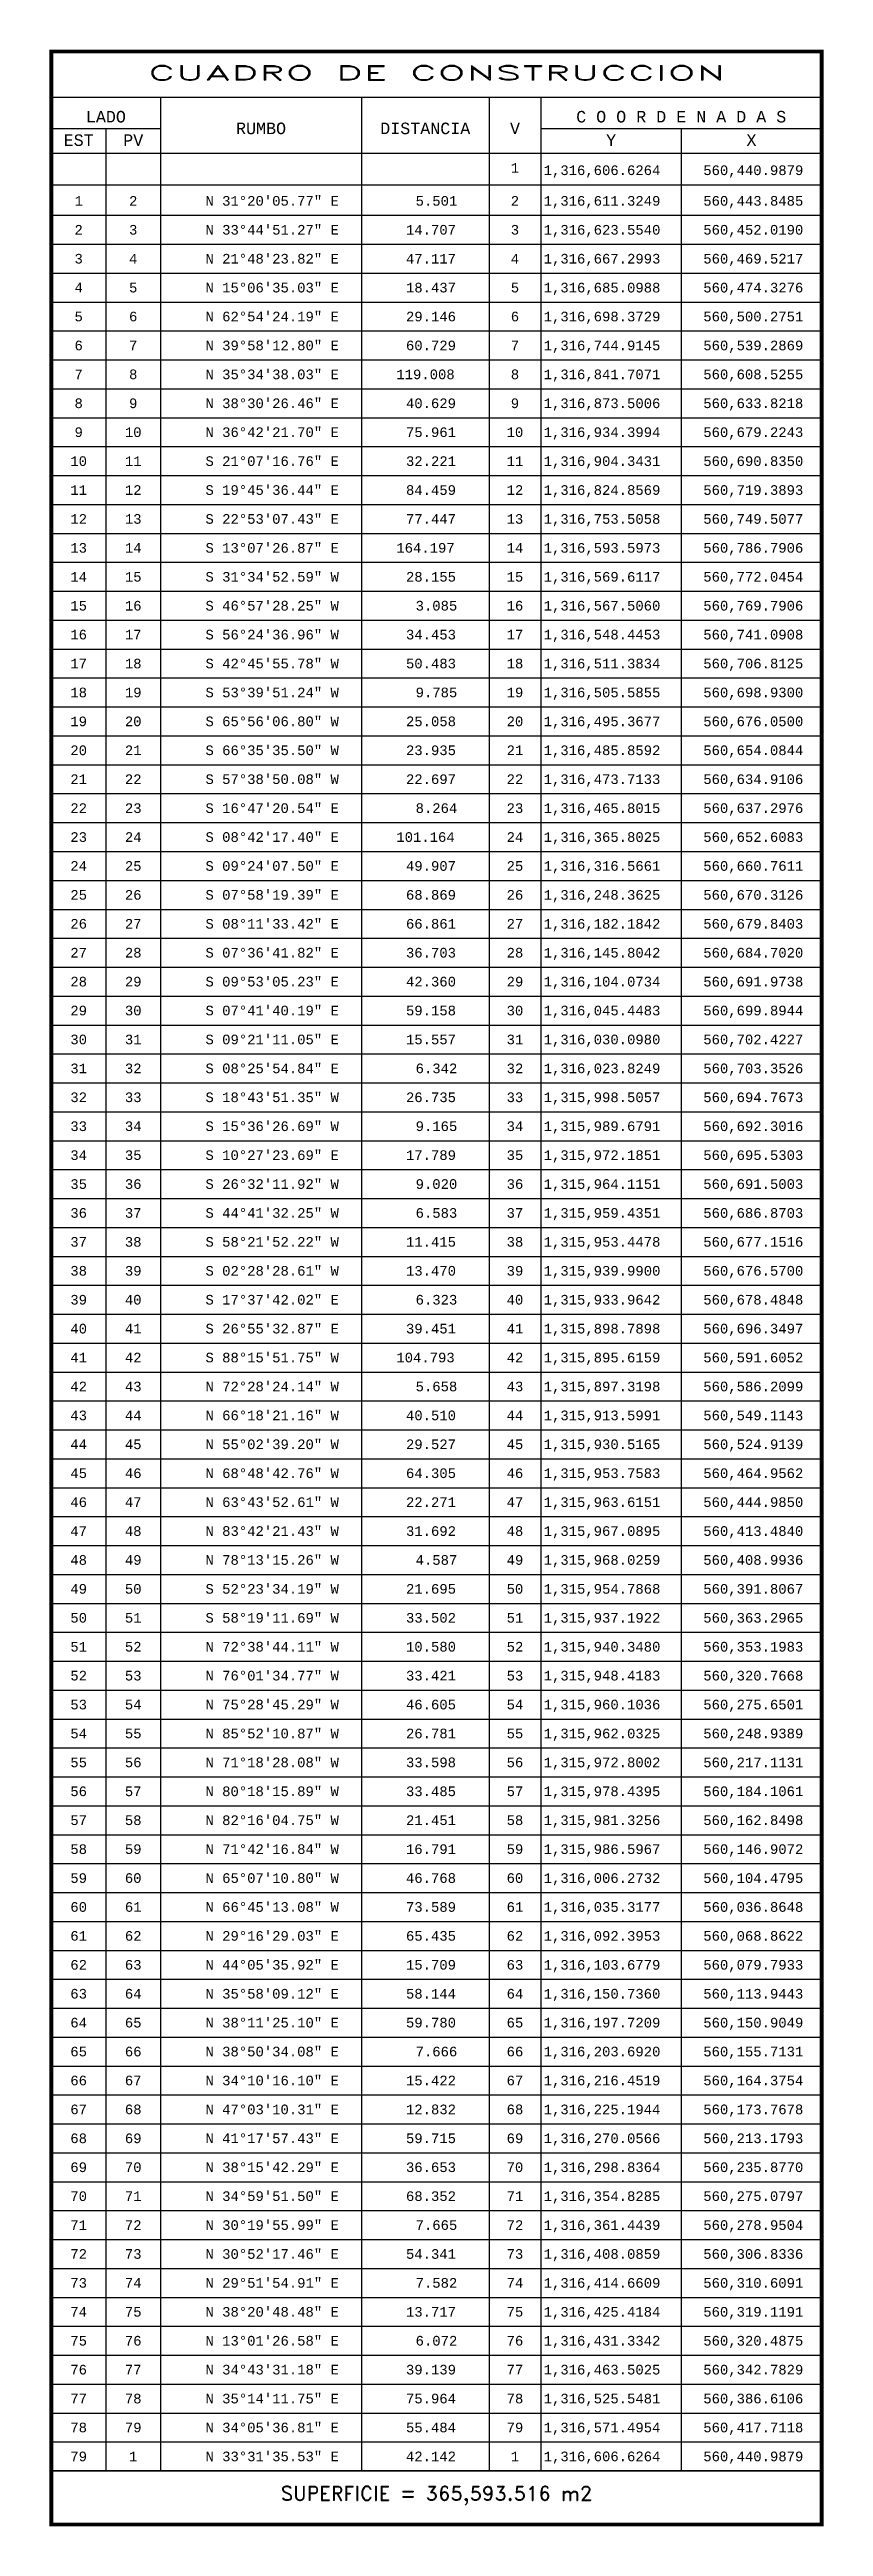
# Model space of a CAD drawing. Header units: millimetres. Extents: x 560037 to 562360, y 1315889 to 1316934.
# Drawn here: x 562159 to 562360, y 1315961 to 1316604 of the extents above; entities that cross this region are included whole.
import ezdxf
from ezdxf.enums import TextEntityAlignment as Align

# ---------------------------------------------------------------- set-up
doc = ezdxf.new("R2010")
doc.units = ezdxf.units.MM
for name, color, linetype in [('CVL_CUADCON', 1, 'Continuous'), ('CVL_CUADCON_LIN', 8, 'Continuous'), ('CVL_CUADCON_TIT', 1, 'Continuous'), ('CVL_CUADCON_TX', 2, 'Continuous')]:
    doc.layers.add(name, color=color, linetype=linetype)
doc.styles.add('HUECA1', font='hueca1.shx')
doc.styles.add('MONOTXT4', font='monotxt4.shx')

msp = doc.modelspace()

# ---------------------------------------------------------------- texts
at = {"layer": 'CVL_CUADCON_TIT', "color": 1, "style": 'HUECA1', "width": 1.758658}
msp.add_text('CUADRO DE CONSTRUCCION', height=3.75, dxfattribs=at).set_placement((562184.11, 1316595.87), (562334.05, 1316595.87), align=Align.FIT)
at = {"layer": 'CVL_CUADCON_TIT', "color": 1, "style": 'MONOTXT4'}
for s, p in [('LADO', (562173.26, 1316584.88)), ('C O O R D E N A D A S', (562322.61, 1316584.88)), ('EST', (562166.19, 1316578.79)), ('PV', (562180.36, 1316578.79)), ('Y', (562304.41, 1316578.79)), ('X', (562340.84, 1316578.79))]:
    msp.add_text(s, height=3, dxfattribs=at).set_placement(p, align=Align.CENTER)
at = {"layer": 'CVL_CUADCON_TIT', "color": 1}
for s, height, style, p in [('RUMBO', 3, 'MONOTXT4', (562213.54, 1316583.35)), ('DISTANCIA', 3, 'MONOTXT4', (562256.16, 1316583.35)), ('V', 3, 'MONOTXT4', (562279.46, 1316583.35)), ('SUPERFICIE = 365,593.516 m2', 3.75, 'HUECA1', (562259.08, 1315969.38))]:
    msp.add_text(s, height=height, dxfattribs=dict(at, style=style)).set_placement(p, align=Align.MIDDLE)
at = {"layer": 'CVL_CUADCON_TX', "color": 2, "style": 'MONOTXT4'}
for s, p in [('1', (562279.45, 1316571.87)), ('1', (562166.19, 1316563.3)), ('2', (562180.35, 1316563.3)), ('2', (562279.45, 1316563.3)), ('2', (562166.19, 1316555.8)), ('3', (562180.35, 1316555.8)), ('3', (562279.45, 1316555.8)), ('3', (562166.19, 1316548.3)), ('4', (562180.35, 1316548.3)), ('4', (562279.45, 1316548.3)), ('4', (562166.19, 1316540.8)), ('5', (562180.35, 1316540.8)), ('5', (562279.45, 1316540.8)), ('5', (562166.19, 1316533.3)), ('6', (562180.35, 1316533.3)), ('6', (562279.45, 1316533.3)), ('6', (562166.19, 1316525.8)), ('7', (562180.35, 1316525.8)), ('7', (562279.45, 1316525.8)), ('7', (562166.19, 1316518.3)), ('8', (562180.35, 1316518.3)), ('8', (562279.45, 1316518.3)), ('8', (562166.19, 1316510.8)), ('9', (562180.35, 1316510.8)), ('9', (562279.45, 1316510.8)), ('9', (562166.19, 1316503.3)), ('10', (562180.35, 1316503.3)), ('10', (562279.45, 1316503.3)), ('10', (562166.19, 1316495.8)), ('11', (562180.35, 1316495.8)), ('11', (562279.45, 1316495.8)), ('11', (562166.19, 1316488.3)), ('12', (562180.35, 1316488.3)), ('12', (562279.45, 1316488.3)), ('12', (562166.19, 1316480.8)), ('13', (562180.35, 1316480.8)), ('13', (562279.45, 1316480.8)), ('13', (562166.19, 1316473.3)), ('14', (562180.35, 1316473.3)), ('14', (562279.45, 1316473.3)), ('14', (562166.19, 1316465.8)), ('15', (562180.35, 1316465.8)), ('15', (562279.45, 1316465.8)), ('15', (562166.19, 1316458.3)), ('16', (562180.35, 1316458.3)), ('16', (562279.45, 1316458.3)), ('16', (562166.19, 1316450.8)), ('17', (562180.35, 1316450.8)), ('17', (562279.45, 1316450.8)), ('17', (562166.19, 1316443.3)), ('18', (562180.35, 1316443.3)), ('18', (562279.45, 1316443.3)), ('18', (562166.19, 1316435.8)), ('19', (562180.35, 1316435.8)), ('19', (562279.45, 1316435.8)), ('19', (562166.19, 1316428.3)), ('20', (562180.35, 1316428.3)), ('20', (562279.45, 1316428.3)), ('20', (562166.19, 1316420.8)), ('21', (562180.35, 1316420.8)), ('21', (562279.45, 1316420.8)), ('21', (562166.19, 1316413.3)), ('22', (562180.35, 1316413.3)), ('22', (562279.45, 1316413.3)), ('22', (562166.19, 1316405.8)), ('23', (562180.35, 1316405.8)), ('23', (562279.45, 1316405.8)), ('23', (562166.19, 1316398.3)), ('24', (562180.35, 1316398.3)), ('24', (562279.45, 1316398.3)), ('24', (562166.19, 1316390.8)), ('25', (562180.35, 1316390.8)), ('25', (562279.45, 1316390.8)), ('25', (562166.19, 1316383.3)), ('26', (562180.35, 1316383.3)), ('26', (562279.45, 1316383.3)), ('26', (562166.19, 1316375.8)), ('27', (562180.35, 1316375.8)), ('27', (562279.45, 1316375.8)), ('27', (562166.19, 1316368.3)), ('28', (562180.35, 1316368.3)), ('28', (562279.45, 1316368.3)), ('28', (562166.19, 1316360.8)), ('29', (562180.35, 1316360.8)), ('29', (562279.45, 1316360.8)), ('29', (562166.19, 1316353.3)), ('30', (562180.35, 1316353.3)), ('30', (562279.45, 1316353.3)), ('30', (562166.19, 1316345.8)), ('31', (562180.35, 1316345.8)), ('31', (562279.45, 1316345.8)), ('31', (562166.19, 1316338.3)), ('32', (562180.35, 1316338.3)), ('32', (562279.45, 1316338.3)), ('32', (562166.19, 1316330.8)), ('33', (562180.35, 1316330.8)), ('33', (562279.45, 1316330.8)), ('33', (562166.19, 1316323.3)), ('34', (562180.35, 1316323.3)), ('34', (562279.45, 1316323.3)), ('34', (562166.19, 1316315.8)), ('35', (562180.35, 1316315.8)), ('35', (562279.45, 1316315.8)), ('35', (562166.19, 1316308.3)), ('36', (562180.35, 1316308.3)), ('36', (562279.45, 1316308.3)), ('36', (562166.19, 1316300.8)), ('37', (562180.35, 1316300.8)), ('37', (562279.45, 1316300.8)), ('37', (562166.19, 1316293.3)), ('38', (562180.35, 1316293.3)), ('38', (562279.45, 1316293.3)), ('38', (562166.19, 1316285.8)), ('39', (562180.35, 1316285.8)), ('39', (562279.45, 1316285.8)), ('39', (562166.19, 1316278.3)), ('40', (562180.35, 1316278.3)), ('40', (562279.45, 1316278.3)), ('40', (562166.19, 1316270.8)), ('41', (562180.35, 1316270.8)), ('41', (562279.45, 1316270.8)), ('41', (562166.19, 1316263.3)), ('42', (562180.35, 1316263.3)), ('42', (562279.45, 1316263.3)), ('42', (562166.19, 1316255.8)), ('43', (562180.35, 1316255.8)), ('43', (562279.45, 1316255.8)), ('43', (562166.19, 1316248.3)), ('44', (562180.35, 1316248.3)), ('44', (562279.45, 1316248.3)), ('44', (562166.19, 1316240.8)), ('45', (562180.35, 1316240.8)), ('45', (562279.45, 1316240.8)), ('45', (562166.19, 1316233.3)), ('46', (562180.35, 1316233.3)), ('46', (562279.45, 1316233.3)), ('46', (562166.19, 1316225.8)), ('47', (562180.35, 1316225.8)), ('47', (562279.45, 1316225.8)), ('47', (562166.19, 1316218.3)), ('48', (562180.35, 1316218.3)), ('48', (562279.45, 1316218.3)), ('48', (562166.19, 1316210.8)), ('49', (562180.35, 1316210.8)), ('49', (562279.45, 1316210.8)), ('49', (562166.19, 1316203.3)), ('50', (562180.35, 1316203.3)), ('50', (562279.45, 1316203.3)), ('50', (562166.19, 1316195.8)), ('51', (562180.35, 1316195.8)), ('51', (562279.45, 1316195.8)), ('51', (562166.19, 1316188.3)), ('52', (562180.35, 1316188.3)), ('52', (562279.45, 1316188.3)), ('52', (562166.19, 1316180.8)), ('53', (562180.35, 1316180.8)), ('53', (562279.45, 1316180.8)), ('53', (562166.19, 1316173.3)), ('54', (562180.35, 1316173.3)), ('54', (562279.45, 1316173.3)), ('54', (562166.19, 1316165.8)), ('55', (562180.35, 1316165.8)), ('55', (562279.45, 1316165.8)), ('55', (562166.19, 1316158.3)), ('56', (562180.35, 1316158.3)), ('56', (562279.45, 1316158.3)), ('56', (562166.19, 1316150.8)), ('57', (562180.35, 1316150.8)), ('57', (562279.45, 1316150.8)), ('57', (562166.19, 1316143.3)), ('58', (562180.35, 1316143.3)), ('58', (562279.45, 1316143.3)), ('58', (562166.19, 1316135.8)), ('59', (562180.35, 1316135.8)), ('59', (562279.45, 1316135.8)), ('59', (562166.19, 1316128.3)), ('60', (562180.35, 1316128.3)), ('60', (562279.45, 1316128.3)), ('60', (562166.19, 1316120.8)), ('61', (562180.35, 1316120.8)), ('61', (562279.45, 1316120.8)), ('61', (562166.19, 1316113.3)), ('62', (562180.35, 1316113.3)), ('62', (562279.45, 1316113.3)), ('62', (562166.19, 1316105.8)), ('63', (562180.35, 1316105.8)), ('63', (562279.45, 1316105.8)), ('63', (562166.19, 1316098.3)), ('64', (562180.35, 1316098.3)), ('64', (562279.45, 1316098.3)), ('64', (562166.19, 1316090.8)), ('65', (562180.35, 1316090.8)), ('65', (562279.45, 1316090.8)), ('65', (562166.19, 1316083.3)), ('66', (562180.35, 1316083.3)), ('66', (562279.45, 1316083.3)), ('66', (562166.19, 1316075.8)), ('67', (562180.35, 1316075.8)), ('67', (562279.45, 1316075.8)), ('67', (562166.19, 1316068.3)), ('68', (562180.35, 1316068.3)), ('68', (562279.45, 1316068.3)), ('68', (562166.19, 1316060.8)), ('69', (562180.35, 1316060.8)), ('69', (562279.45, 1316060.8)), ('69', (562166.19, 1316053.3)), ('70', (562180.35, 1316053.3)), ('70', (562279.45, 1316053.3)), ('70', (562166.19, 1316045.8)), ('71', (562180.35, 1316045.8)), ('71', (562279.45, 1316045.8)), ('71', (562166.19, 1316038.3)), ('72', (562180.35, 1316038.3)), ('72', (562279.45, 1316038.3)), ('72', (562166.19, 1316030.8)), ('73', (562180.35, 1316030.8)), ('73', (562279.45, 1316030.8)), ('73', (562166.19, 1316023.3)), ('74', (562180.35, 1316023.3)), ('74', (562279.45, 1316023.3)), ('74', (562166.19, 1316015.8)), ('75', (562180.35, 1316015.8)), ('75', (562279.45, 1316015.8)), ('75', (562166.19, 1316008.3)), ('76', (562180.35, 1316008.3)), ('76', (562279.45, 1316008.3)), ('76', (562166.19, 1316000.8)), ('77', (562180.35, 1316000.8)), ('77', (562279.45, 1316000.8)), ('77', (562166.19, 1315993.3)), ('78', (562180.35, 1315993.3)), ('78', (562279.45, 1315993.3)), ('78', (562166.19, 1315985.8)), ('79', (562180.35, 1315985.8)), ('79', (562279.45, 1315985.8)), ('79', (562166.19, 1315978.3)), ('1', (562180.35, 1315978.3)), ('1', (562279.45, 1315978.3))]:
    msp.add_text(s, height=2.5, dxfattribs=at).set_placement(p, align=Align.CENTER)
for s, p in [('1,316,606.6264', (562286.91, 1316571.24)), ('560,440.9879', (562328.34, 1316571.24)), ('N 31%%d20\'05.77" E', (562199.11, 1316563.3)), ('5.501', (562253.66, 1316563.3)), ('1,316,611.3249', (562286.91, 1316563.3)), ('560,443.8485', (562328.34, 1316563.3)), ('N 33%%d44\'51.27" E', (562199.11, 1316555.8)), ('14.707', (562251.16, 1316555.8)), ('1,316,623.5540', (562286.91, 1316555.8)), ('560,452.0190', (562328.34, 1316555.8)), ('N 21%%d48\'23.82" E', (562199.11, 1316548.3)), ('47.117', (562251.16, 1316548.3)), ('1,316,667.2993', (562286.91, 1316548.3)), ('560,469.5217', (562328.34, 1316548.3)), ('N 15%%d06\'35.03" E', (562199.11, 1316540.8)), ('18.437', (562251.16, 1316540.8)), ('1,316,685.0988', (562286.91, 1316540.8)), ('560,474.3276', (562328.34, 1316540.8)), ('N 62%%d54\'24.19" E', (562199.11, 1316533.3)), ('29.146', (562251.16, 1316533.3)), ('1,316,698.3729', (562286.91, 1316533.3)), ('560,500.2751', (562328.34, 1316533.3)), ('N 39%%d58\'12.80" E', (562199.11, 1316525.8)), ('60.729', (562251.16, 1316525.8)), ('1,316,744.9145', (562286.91, 1316525.8)), ('560,539.2869', (562328.34, 1316525.8)), ('N 35%%d34\'38.03" E', (562199.11, 1316518.3)), ('119.008', (562248.66, 1316518.3)), ('1,316,841.7071', (562286.91, 1316518.3)), ('560,608.5255', (562328.34, 1316518.3)), ('N 38%%d30\'26.46" E', (562199.11, 1316510.8)), ('40.629', (562251.16, 1316510.8)), ('1,316,873.5006', (562286.91, 1316510.8)), ('560,633.8218', (562328.34, 1316510.8)), ('N 36%%d42\'21.70" E', (562199.11, 1316503.3)), ('75.961', (562251.16, 1316503.3)), ('1,316,934.3994', (562286.91, 1316503.3)), ('560,679.2243', (562328.34, 1316503.3)), ('S 21%%d07\'16.76" E', (562199.11, 1316495.8)), ('32.221', (562251.16, 1316495.8)), ('1,316,904.3431', (562286.91, 1316495.8)), ('560,690.8350', (562328.34, 1316495.8)), ('S 19%%d45\'36.44" E', (562199.11, 1316488.3)), ('84.459', (562251.16, 1316488.3)), ('1,316,824.8569', (562286.91, 1316488.3)), ('560,719.3893', (562328.34, 1316488.3)), ('S 22%%d53\'07.43" E', (562199.11, 1316480.8)), ('77.447', (562251.16, 1316480.8)), ('1,316,753.5058', (562286.91, 1316480.8)), ('560,749.5077', (562328.34, 1316480.8)), ('S 13%%d07\'26.87" E', (562199.11, 1316473.3)), ('164.197', (562248.66, 1316473.3)), ('1,316,593.5973', (562286.91, 1316473.3)), ('560,786.7906', (562328.34, 1316473.3)), ('S 31%%d34\'52.59" W', (562199.11, 1316465.8)), ('28.155', (562251.16, 1316465.8)), ('1,316,569.6117', (562286.91, 1316465.8)), ('560,772.0454', (562328.34, 1316465.8)), ('S 46%%d57\'28.25" W', (562199.11, 1316458.3)), ('3.085', (562253.66, 1316458.3)), ('1,316,567.5060', (562286.91, 1316458.3)), ('560,769.7906', (562328.34, 1316458.3)), ('S 56%%d24\'36.96" W', (562199.11, 1316450.8)), ('34.453', (562251.16, 1316450.8)), ('1,316,548.4453', (562286.91, 1316450.8)), ('560,741.0908', (562328.34, 1316450.8)), ('S 42%%d45\'55.78" W', (562199.11, 1316443.3)), ('50.483', (562251.16, 1316443.3)), ('1,316,511.3834', (562286.91, 1316443.3)), ('560,706.8125', (562328.34, 1316443.3)), ('S 53%%d39\'51.24" W', (562199.11, 1316435.8)), ('9.785', (562253.66, 1316435.8)), ('1,316,505.5855', (562286.91, 1316435.8)), ('560,698.9300', (562328.34, 1316435.8)), ('S 65%%d56\'06.80" W', (562199.11, 1316428.3)), ('25.058', (562251.16, 1316428.3)), ('1,316,495.3677', (562286.91, 1316428.3)), ('560,676.0500', (562328.34, 1316428.3)), ('S 66%%d35\'35.50" W', (562199.11, 1316420.8)), ('23.935', (562251.16, 1316420.8)), ('1,316,485.8592', (562286.91, 1316420.8)), ('560,654.0844', (562328.34, 1316420.8)), ('S 57%%d38\'50.08" W', (562199.11, 1316413.3)), ('22.697', (562251.16, 1316413.3)), ('1,316,473.7133', (562286.91, 1316413.3)), ('560,634.9106', (562328.34, 1316413.3)), ('S 16%%d47\'20.54" E', (562199.11, 1316405.8)), ('8.264', (562253.66, 1316405.8)), ('1,316,465.8015', (562286.91, 1316405.8)), ('560,637.2976', (562328.34, 1316405.8)), ('S 08%%d42\'17.40" E', (562199.11, 1316398.3)), ('101.164', (562248.66, 1316398.3)), ('1,316,365.8025', (562286.91, 1316398.3)), ('560,652.6083', (562328.34, 1316398.3)), ('S 09%%d24\'07.50" E', (562199.11, 1316390.8)), ('49.907', (562251.16, 1316390.8)), ('1,316,316.5661', (562286.91, 1316390.8)), ('560,660.7611', (562328.34, 1316390.8)), ('S 07%%d58\'19.39" E', (562199.11, 1316383.3)), ('68.869', (562251.16, 1316383.3)), ('1,316,248.3625', (562286.91, 1316383.3)), ('560,670.3126', (562328.34, 1316383.3)), ('S 08%%d11\'33.42" E', (562199.11, 1316375.8)), ('66.861', (562251.16, 1316375.8)), ('1,316,182.1842', (562286.91, 1316375.8)), ('560,679.8403', (562328.34, 1316375.8)), ('S 07%%d36\'41.82" E', (562199.11, 1316368.3)), ('36.703', (562251.16, 1316368.3)), ('1,316,145.8042', (562286.91, 1316368.3)), ('560,684.7020', (562328.34, 1316368.3)), ('S 09%%d53\'05.23" E', (562199.11, 1316360.8)), ('42.360', (562251.16, 1316360.8)), ('1,316,104.0734', (562286.91, 1316360.8)), ('560,691.9738', (562328.34, 1316360.8)), ('S 07%%d41\'40.19" E', (562199.11, 1316353.3)), ('59.158', (562251.16, 1316353.3)), ('1,316,045.4483', (562286.91, 1316353.3)), ('560,699.8944', (562328.34, 1316353.3)), ('S 09%%d21\'11.05" E', (562199.11, 1316345.8)), ('15.557', (562251.16, 1316345.8)), ('1,316,030.0980', (562286.91, 1316345.8)), ('560,702.4227', (562328.34, 1316345.8)), ('S 08%%d25\'54.84" E', (562199.11, 1316338.3)), ('6.342', (562253.66, 1316338.3)), ('1,316,023.8249', (562286.91, 1316338.3)), ('560,703.3526', (562328.34, 1316338.3)), ('S 18%%d43\'51.35" W', (562199.11, 1316330.8)), ('26.735', (562251.16, 1316330.8)), ('1,315,998.5057', (562286.91, 1316330.8)), ('560,694.7673', (562328.34, 1316330.8)), ('S 15%%d36\'26.69" W', (562199.11, 1316323.3)), ('9.165', (562253.66, 1316323.3)), ('1,315,989.6791', (562286.91, 1316323.3)), ('560,692.3016', (562328.34, 1316323.3)), ('S 10%%d27\'23.69" E', (562199.11, 1316315.8)), ('17.789', (562251.16, 1316315.8)), ('1,315,972.1851', (562286.91, 1316315.8)), ('560,695.5303', (562328.34, 1316315.8)), ('S 26%%d32\'11.92" W', (562199.11, 1316308.3)), ('9.020', (562253.66, 1316308.3)), ('1,315,964.1151', (562286.91, 1316308.3)), ('560,691.5003', (562328.34, 1316308.3)), ('S 44%%d41\'32.25" W', (562199.11, 1316300.8)), ('6.583', (562253.66, 1316300.8)), ('1,315,959.4351', (562286.91, 1316300.8)), ('560,686.8703', (562328.34, 1316300.8)), ('S 58%%d21\'52.22" W', (562199.11, 1316293.3)), ('11.415', (562251.16, 1316293.3)), ('1,315,953.4478', (562286.91, 1316293.3)), ('560,677.1516', (562328.34, 1316293.3)), ('S 02%%d28\'28.61" W', (562199.11, 1316285.8)), ('13.470', (562251.16, 1316285.8)), ('1,315,939.9900', (562286.91, 1316285.8)), ('560,676.5700', (562328.34, 1316285.8)), ('S 17%%d37\'42.02" E', (562199.11, 1316278.3)), ('6.323', (562253.66, 1316278.3)), ('1,315,933.9642', (562286.91, 1316278.3)), ('560,678.4848', (562328.34, 1316278.3)), ('S 26%%d55\'32.87" E', (562199.11, 1316270.8)), ('39.451', (562251.16, 1316270.8)), ('1,315,898.7898', (562286.91, 1316270.8)), ('560,696.3497', (562328.34, 1316270.8)), ('S 88%%d15\'51.75" W', (562199.11, 1316263.3)), ('104.793', (562248.66, 1316263.3)), ('1,315,895.6159', (562286.91, 1316263.3)), ('560,591.6052', (562328.34, 1316263.3)), ('N 72%%d28\'24.14" W', (562199.11, 1316255.8)), ('5.658', (562253.66, 1316255.8)), ('1,315,897.3198', (562286.91, 1316255.8)), ('560,586.2099', (562328.34, 1316255.8)), ('N 66%%d18\'21.16" W', (562199.11, 1316248.3)), ('40.510', (562251.16, 1316248.3)), ('1,315,913.5991', (562286.91, 1316248.3)), ('560,549.1143', (562328.34, 1316248.3)), ('N 55%%d02\'39.20" W', (562199.11, 1316240.8)), ('29.527', (562251.16, 1316240.8)), ('1,315,930.5165', (562286.91, 1316240.8)), ('560,524.9139', (562328.34, 1316240.8)), ('N 68%%d48\'42.76" W', (562199.11, 1316233.3)), ('64.305', (562251.16, 1316233.3)), ('1,315,953.7583', (562286.91, 1316233.3)), ('560,464.9562', (562328.34, 1316233.3)), ('N 63%%d43\'52.61" W', (562199.11, 1316225.8)), ('22.271', (562251.16, 1316225.8)), ('1,315,963.6151', (562286.91, 1316225.8)), ('560,444.9850', (562328.34, 1316225.8)), ('N 83%%d42\'21.43" W', (562199.11, 1316218.3)), ('31.692', (562251.16, 1316218.3)), ('1,315,967.0895', (562286.91, 1316218.3)), ('560,413.4840', (562328.34, 1316218.3)), ('N 78%%d13\'15.26" W', (562199.11, 1316210.8)), ('4.587', (562253.66, 1316210.8)), ('1,315,968.0259', (562286.91, 1316210.8)), ('560,408.9936', (562328.34, 1316210.8)), ('S 52%%d23\'34.19" W', (562199.11, 1316203.3)), ('21.695', (562251.16, 1316203.3)), ('1,315,954.7868', (562286.91, 1316203.3)), ('560,391.8067', (562328.34, 1316203.3)), ('S 58%%d19\'11.69" W', (562199.11, 1316195.8)), ('33.502', (562251.16, 1316195.8)), ('1,315,937.1922', (562286.91, 1316195.8)), ('560,363.2965', (562328.34, 1316195.8)), ('N 72%%d38\'44.11" W', (562199.11, 1316188.3)), ('10.580', (562251.16, 1316188.3)), ('1,315,940.3480', (562286.91, 1316188.3)), ('560,353.1983', (562328.34, 1316188.3)), ('N 76%%d01\'34.77" W', (562199.11, 1316180.8)), ('33.421', (562251.16, 1316180.8)), ('1,315,948.4183', (562286.91, 1316180.8)), ('560,320.7668', (562328.34, 1316180.8)), ('N 75%%d28\'45.29" W', (562199.11, 1316173.3)), ('46.605', (562251.16, 1316173.3)), ('1,315,960.1036', (562286.91, 1316173.3)), ('560,275.6501', (562328.34, 1316173.3)), ('N 85%%d52\'10.87" W', (562199.11, 1316165.8)), ('26.781', (562251.16, 1316165.8)), ('1,315,962.0325', (562286.91, 1316165.8)), ('560,248.9389', (562328.34, 1316165.8)), ('N 71%%d18\'28.08" W', (562199.11, 1316158.3)), ('33.598', (562251.16, 1316158.3)), ('1,315,972.8002', (562286.91, 1316158.3)), ('560,217.1131', (562328.34, 1316158.3)), ('N 80%%d18\'15.89" W', (562199.11, 1316150.8)), ('33.485', (562251.16, 1316150.8)), ('1,315,978.4395', (562286.91, 1316150.8)), ('560,184.1061', (562328.34, 1316150.8)), ('N 82%%d16\'04.75" W', (562199.11, 1316143.3)), ('21.451', (562251.16, 1316143.3)), ('1,315,981.3256', (562286.91, 1316143.3)), ('560,162.8498', (562328.34, 1316143.3)), ('N 71%%d42\'16.84" W', (562199.11, 1316135.8)), ('16.791', (562251.16, 1316135.8)), ('1,315,986.5967', (562286.91, 1316135.8)), ('560,146.9072', (562328.34, 1316135.8)), ('N 65%%d07\'10.80" W', (562199.11, 1316128.3)), ('46.768', (562251.16, 1316128.3)), ('1,316,006.2732', (562286.91, 1316128.3)), ('560,104.4795', (562328.34, 1316128.3)), ('N 66%%d45\'13.08" W', (562199.11, 1316120.8)), ('73.589', (562251.16, 1316120.8)), ('1,316,035.3177', (562286.91, 1316120.8)), ('560,036.8648', (562328.34, 1316120.8)), ('N 29%%d16\'29.03" E', (562199.11, 1316113.3)), ('65.435', (562251.16, 1316113.3)), ('1,316,092.3953', (562286.91, 1316113.3)), ('560,068.8622', (562328.34, 1316113.3)), ('N 44%%d05\'35.92" E', (562199.11, 1316105.8)), ('15.709', (562251.16, 1316105.8)), ('1,316,103.6779', (562286.91, 1316105.8)), ('560,079.7933', (562328.34, 1316105.8)), ('N 35%%d58\'09.12" E', (562199.11, 1316098.3)), ('58.144', (562251.16, 1316098.3)), ('1,316,150.7360', (562286.91, 1316098.3)), ('560,113.9443', (562328.34, 1316098.3)), ('N 38%%d11\'25.10" E', (562199.11, 1316090.8)), ('59.780', (562251.16, 1316090.8)), ('1,316,197.7209', (562286.91, 1316090.8)), ('560,150.9049', (562328.34, 1316090.8)), ('N 38%%d50\'34.08" E', (562199.11, 1316083.3)), ('7.666', (562253.66, 1316083.3)), ('1,316,203.6920', (562286.91, 1316083.3)), ('560,155.7131', (562328.34, 1316083.3)), ('N 34%%d10\'16.10" E', (562199.11, 1316075.8)), ('15.422', (562251.16, 1316075.8)), ('1,316,216.4519', (562286.91, 1316075.8)), ('560,164.3754', (562328.34, 1316075.8)), ('N 47%%d03\'10.31" E', (562199.11, 1316068.3)), ('12.832', (562251.16, 1316068.3)), ('1,316,225.1944', (562286.91, 1316068.3)), ('560,173.7678', (562328.34, 1316068.3)), ('N 41%%d17\'57.43" E', (562199.11, 1316060.8)), ('59.715', (562251.16, 1316060.8)), ('1,316,270.0566', (562286.91, 1316060.8)), ('560,213.1793', (562328.34, 1316060.8)), ('N 38%%d15\'42.29" E', (562199.11, 1316053.3)), ('36.653', (562251.16, 1316053.3)), ('1,316,298.8364', (562286.91, 1316053.3)), ('560,235.8770', (562328.34, 1316053.3)), ('N 34%%d59\'51.50" E', (562199.11, 1316045.8)), ('68.352', (562251.16, 1316045.8)), ('1,316,354.8285', (562286.91, 1316045.8)), ('560,275.0797', (562328.34, 1316045.8)), ('N 30%%d19\'55.99" E', (562199.11, 1316038.3)), ('7.665', (562253.66, 1316038.3)), ('1,316,361.4439', (562286.91, 1316038.3)), ('560,278.9504', (562328.34, 1316038.3)), ('N 30%%d52\'17.46" E', (562199.11, 1316030.8)), ('54.341', (562251.16, 1316030.8)), ('1,316,408.0859', (562286.91, 1316030.8)), ('560,306.8336', (562328.34, 1316030.8)), ('N 29%%d51\'54.91" E', (562199.11, 1316023.3)), ('7.582', (562253.66, 1316023.3)), ('1,316,414.6609', (562286.91, 1316023.3)), ('560,310.6091', (562328.34, 1316023.3)), ('N 38%%d20\'48.48" E', (562199.11, 1316015.8)), ('13.717', (562251.16, 1316015.8)), ('1,316,425.4184', (562286.91, 1316015.8)), ('560,319.1191', (562328.34, 1316015.8)), ('N 13%%d01\'26.58" E', (562199.11, 1316008.3)), ('6.072', (562253.66, 1316008.3)), ('1,316,431.3342', (562286.91, 1316008.3)), ('560,320.4875', (562328.34, 1316008.3)), ('N 34%%d43\'31.18" E', (562199.11, 1316000.8)), ('39.139', (562251.16, 1316000.8)), ('1,316,463.5025', (562286.91, 1316000.8)), ('560,342.7829', (562328.34, 1316000.8)), ('N 35%%d14\'11.75" E', (562199.11, 1315993.3)), ('75.964', (562251.16, 1315993.3)), ('1,316,525.5481', (562286.91, 1315993.3)), ('560,386.6106', (562328.34, 1315993.3)), ('N 34%%d05\'36.81" E', (562199.11, 1315985.8)), ('55.484', (562251.16, 1315985.8)), ('1,316,571.4954', (562286.91, 1315985.8)), ('560,417.7118', (562328.34, 1315985.8)), ('N 33%%d31\'35.53" E', (562199.11, 1315978.3)), ('42.142', (562251.16, 1315978.3)), ('1,316,606.6264', (562286.91, 1315978.3)), ('560,440.9879', (562328.34, 1315978.3))]:
    msp.add_text(s, height=2.5, dxfattribs=at).set_placement(p)

# ---------------------------------------------------------------- linework, layer by layer
at = {"layer": 'CVL_CUADCON', "color": 1, "linetype": 'Continuous', "const_width": 1, "flags": 128}
msp.add_lwpolyline([(562159.11, 1316603.3), (562359.05, 1316603.3), (562359.05, 1315961.88), (562159.11, 1315961.88)], close=True, dxfattribs=at)
at = {"layer": 'CVL_CUADCON', "color": 1, "linetype": 'Continuous', "const_width": 0.375, "flags": 128}
for points in [[(562159.11, 1316591.42), (562359.05, 1316591.42)], [(562159.11, 1316576.88), (562359.05, 1316576.88)], [(562159.11, 1315975.8), (562359.05, 1315975.8)]]:
    msp.add_lwpolyline(points, dxfattribs=at)
at = {"layer": 'CVL_CUADCON_LIN', "color": 8, "linetype": 'Continuous'}
for p, q in [((562187.44, 1316591.42), (562187.44, 1315975.8)), ((562239.61, 1316591.42), (562239.61, 1315975.8)), ((562272.72, 1316591.42), (562272.72, 1315975.8)), ((562286.19, 1316591.42), (562286.19, 1315975.8)), ((562159.11, 1316583.35), (562187.44, 1316583.35)), ((562173.26, 1316583.35), (562173.26, 1315975.8)), ((562286.19, 1316583.35), (562359.05, 1316583.35)), ((562322.62, 1316583.35), (562322.62, 1315975.8)), ((562159.11, 1316568.74), (562359.05, 1316568.74)), ((562159.11, 1316560.8), (562359.05, 1316560.8)), ((562159.11, 1316553.3), (562359.05, 1316553.3)), ((562159.11, 1316545.8), (562359.05, 1316545.8)), ((562159.11, 1316538.3), (562359.05, 1316538.3)), ((562159.11, 1316530.8), (562359.05, 1316530.8)), ((562159.11, 1316523.3), (562359.05, 1316523.3)), ((562159.11, 1316515.8), (562359.05, 1316515.8)), ((562159.11, 1316508.3), (562359.05, 1316508.3)), ((562159.11, 1316500.8), (562359.05, 1316500.8)), ((562159.11, 1316493.3), (562359.05, 1316493.3)), ((562159.11, 1316485.8), (562359.05, 1316485.8)), ((562159.11, 1316478.3), (562359.05, 1316478.3)), ((562159.11, 1316470.8), (562359.05, 1316470.8)), ((562159.11, 1316463.3), (562359.05, 1316463.3)), ((562159.11, 1316455.8), (562359.05, 1316455.8)), ((562159.11, 1316448.3), (562359.05, 1316448.3)), ((562159.11, 1316440.8), (562359.05, 1316440.8)), ((562159.11, 1316433.3), (562359.05, 1316433.3)), ((562159.11, 1316425.8), (562359.05, 1316425.8)), ((562159.11, 1316418.3), (562359.05, 1316418.3)), ((562159.11, 1316410.8), (562359.05, 1316410.8)), ((562159.11, 1316403.3), (562359.05, 1316403.3)), ((562159.11, 1316395.8), (562359.05, 1316395.8)), ((562159.11, 1316388.3), (562359.05, 1316388.3)), ((562159.11, 1316380.8), (562359.05, 1316380.8)), ((562159.11, 1316373.3), (562359.05, 1316373.3)), ((562159.11, 1316365.8), (562359.05, 1316365.8)), ((562159.11, 1316358.3), (562359.05, 1316358.3)), ((562159.11, 1316350.8), (562359.05, 1316350.8)), ((562159.11, 1316343.3), (562359.05, 1316343.3)), ((562159.11, 1316335.8), (562359.05, 1316335.8)), ((562159.11, 1316328.3), (562359.05, 1316328.3)), ((562159.11, 1316320.8), (562359.05, 1316320.8)), ((562159.11, 1316313.3), (562359.05, 1316313.3)), ((562159.11, 1316305.8), (562359.05, 1316305.8)), ((562159.11, 1316298.3), (562359.05, 1316298.3)), ((562159.11, 1316290.8), (562359.05, 1316290.8)), ((562159.11, 1316283.3), (562359.05, 1316283.3)), ((562159.11, 1316275.8), (562359.05, 1316275.8)), ((562159.11, 1316268.3), (562359.05, 1316268.3)), ((562159.11, 1316260.8), (562359.05, 1316260.8)), ((562159.11, 1316253.3), (562359.05, 1316253.3)), ((562159.11, 1316245.8), (562359.05, 1316245.8)), ((562159.11, 1316238.3), (562359.05, 1316238.3)), ((562159.11, 1316230.8), (562359.05, 1316230.8)), ((562159.11, 1316223.3), (562359.05, 1316223.3)), ((562159.11, 1316215.8), (562359.05, 1316215.8)), ((562159.11, 1316208.3), (562359.05, 1316208.3)), ((562159.11, 1316200.8), (562359.05, 1316200.8)), ((562159.11, 1316193.3), (562359.05, 1316193.3)), ((562159.11, 1316185.8), (562359.05, 1316185.8)), ((562159.11, 1316178.3), (562359.05, 1316178.3)), ((562159.11, 1316170.8), (562359.05, 1316170.8)), ((562159.11, 1316163.3), (562359.05, 1316163.3)), ((562159.11, 1316155.8), (562359.05, 1316155.8)), ((562159.11, 1316148.3), (562359.05, 1316148.3)), ((562159.11, 1316140.8), (562359.05, 1316140.8)), ((562159.11, 1316133.3), (562359.05, 1316133.3)), ((562159.11, 1316125.8), (562359.05, 1316125.8)), ((562159.11, 1316118.3), (562359.05, 1316118.3)), ((562159.11, 1316110.8), (562359.05, 1316110.8)), ((562159.11, 1316103.3), (562359.05, 1316103.3)), ((562159.11, 1316095.8), (562359.05, 1316095.8)), ((562159.11, 1316088.3), (562359.05, 1316088.3)), ((562159.11, 1316080.8), (562359.05, 1316080.8)), ((562159.11, 1316073.3), (562359.05, 1316073.3)), ((562159.11, 1316065.8), (562359.05, 1316065.8)), ((562159.11, 1316058.3), (562359.05, 1316058.3)), ((562159.11, 1316050.8), (562359.05, 1316050.8)), ((562159.11, 1316043.3), (562359.05, 1316043.3)), ((562159.11, 1316035.8), (562359.05, 1316035.8)), ((562159.11, 1316028.3), (562359.05, 1316028.3)), ((562159.11, 1316020.8), (562359.05, 1316020.8)), ((562159.11, 1316013.3), (562359.05, 1316013.3)), ((562159.11, 1316005.8), (562359.05, 1316005.8)), ((562159.11, 1315998.3), (562359.05, 1315998.3)), ((562159.11, 1315990.8), (562359.05, 1315990.8)), ((562159.11, 1315983.3), (562359.05, 1315983.3)), ((562159.11, 1315975.8), (562359.05, 1315975.8))]:
    msp.add_line(p, q, dxfattribs=at)

msp.set_redraw_order([(e.dxf.handle, doc.entitydb.next_handle()) for e in msp.query("TEXT MTEXT ATTDEF DIMENSION ARC_DIMENSION")])  # texts and dimensions are drawn at this point

doc.saveas('drawing.dxf')
